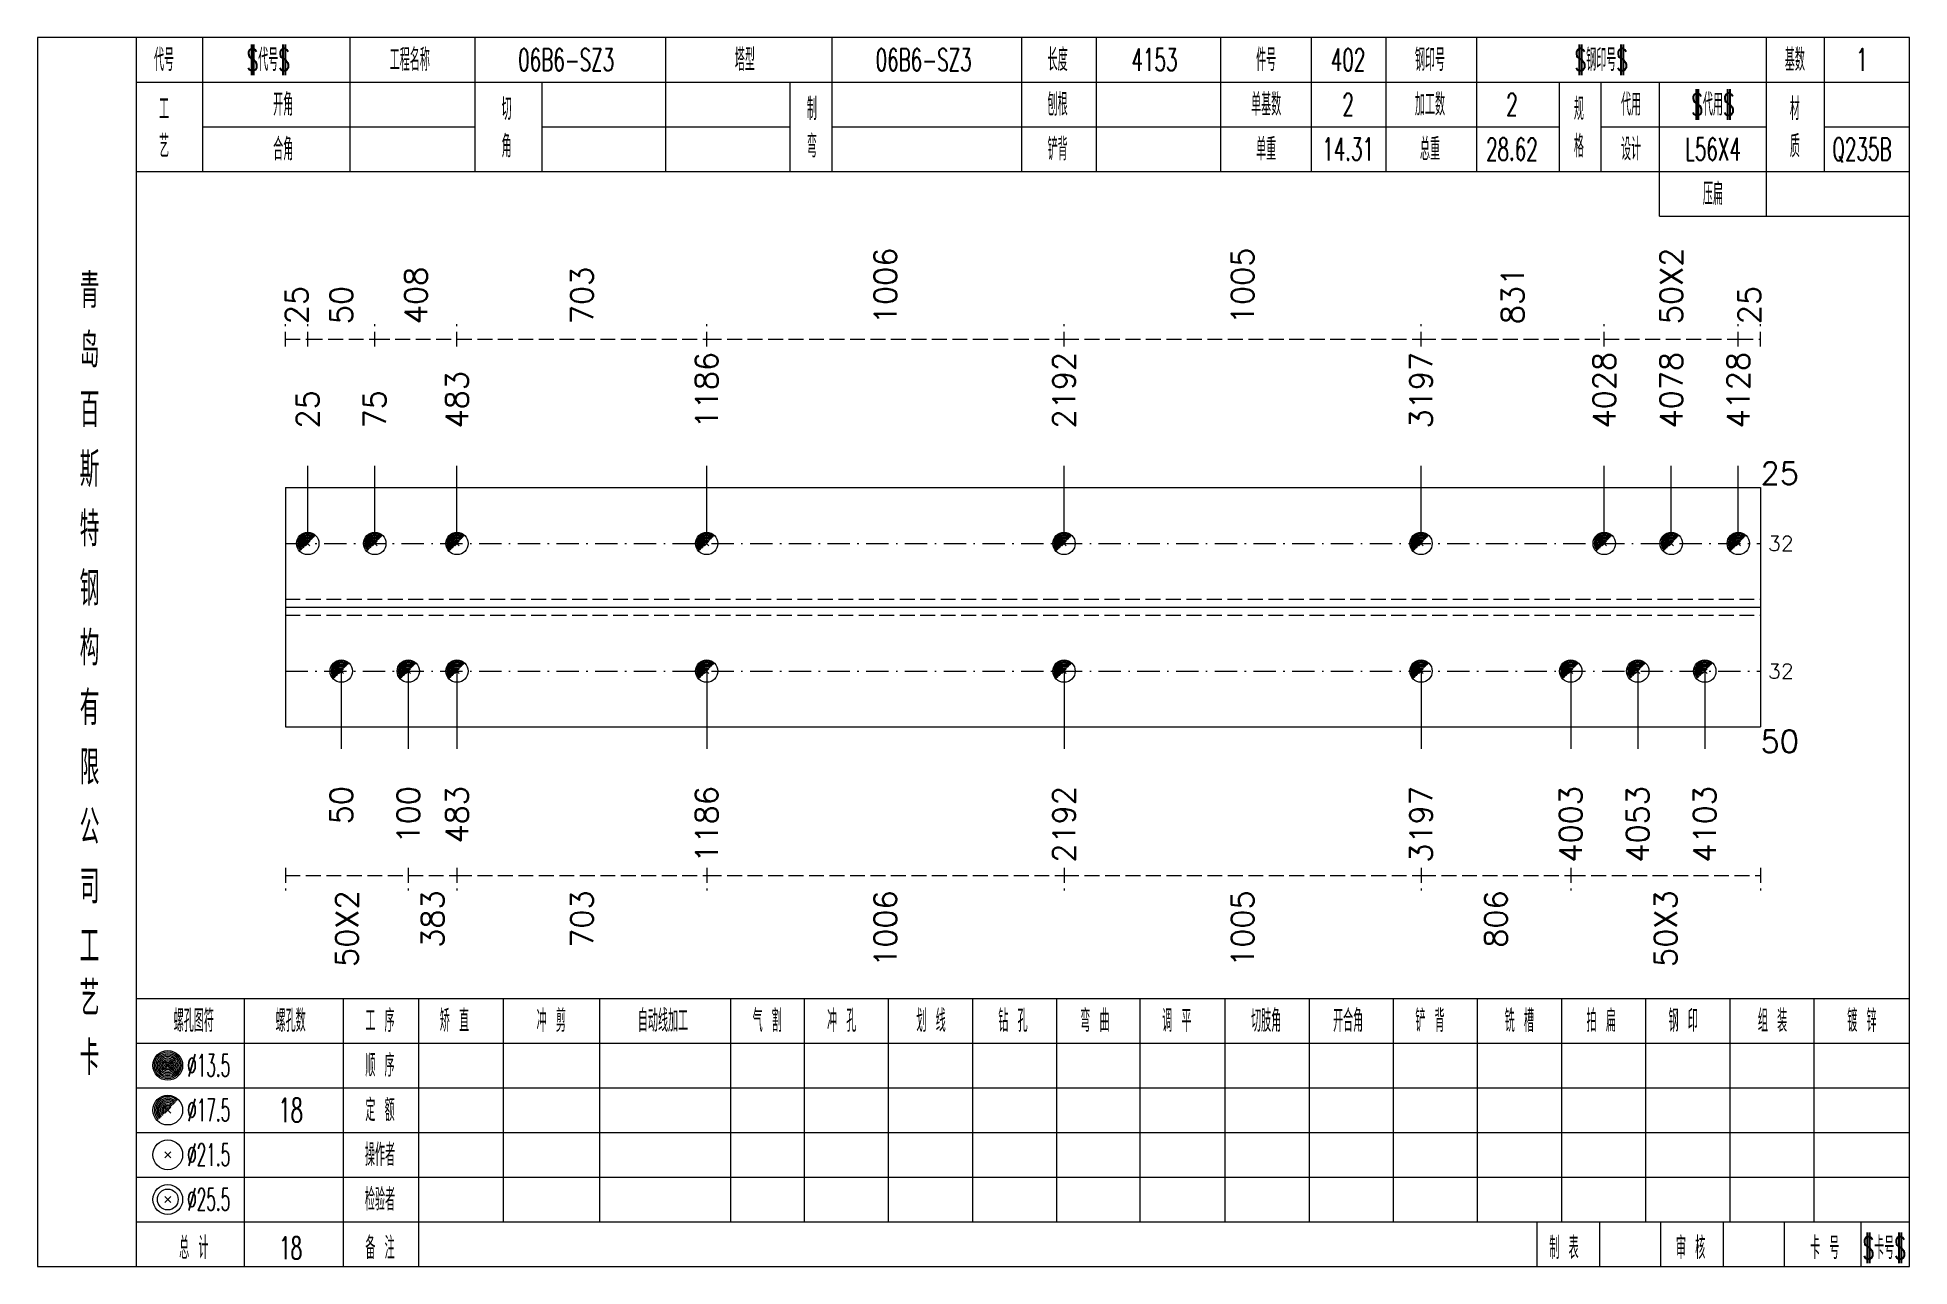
# Model space of a CAD drawing. Extents: x -533 to 8774, y 0 to 7979.
# Drawn here: x 2459.8 to 2711.2, y 5464 to 5629 of the extents above; entities that cross this region are included whole.
import ezdxf
from ezdxf.enums import TextEntityAlignment as Align

# ---------------------------------------------------------------- set-up
doc = ezdxf.new("R2010")
doc.units = 0
doc.header["$MEASUREMENT"] = 0
doc.linetypes.add('一点画线', pattern=[5.2, 3, -1, 0.2, -1])
doc.linetypes.add('虚线', pattern=[2.75, 2, -0.75])
doc.layers.get('0').update_dxf_attribs({"linetype": 'CONTINUOUS', "lineweight": 25})
for name, color, linetype, lineweight in [('1', 7, 'CONTINUOUS', 25), ('4', 7, 'CONTINUOUS', 25), ('5', 7, 'CONTINUOUS', 25)]:
    doc.layers.add(name, color=color, linetype=linetype, lineweight=lineweight)
doc.styles.get("Standard").update_dxf_attribs({"font": 'simplex.shx', "width": 0.7, "height": 3, "bigfont": 'gbhzfs.shx'})

msp = doc.modelspace()

# ---------------------------------------------------------------- texts
at = {"color": 8, "linetype": 'Continuous', "lineweight": 9}
for s, p in [('1006', (2573.67, 5590.51)), ('1005', (2621.63, 5590.51)), ('50X2', (2679.2, 5590.51)), ('408', (2510.62, 5590.51)), ('703', (2532.91, 5590.51)), ('831', (2657.9, 5590.51)), ('25', (2494.6, 5590.51)), ('50', (2500.6, 5590.51)), ('25', (2689.7, 5590.51))]:
    msp.add_text(s, height=3, rotation=90, dxfattribs=at).set_placement(p, align=Align.MIDDLE_LEFT)
at = {"color": 7, "linetype": 'Continuous', "lineweight": 13}
for s, p in [('1186', (2549.67, 5576.51)), ('2192', (2597.66, 5576.51)), ('3197', (2645.6, 5576.51)), ('4028', (2670.2, 5576.51)), ('4078', (2679.2, 5576.51)), ('4128', (2688.2, 5576.51)), ('483', (2516.14, 5576.51)), ('25', (2496.1, 5576.51)), ('75', (2505.1, 5576.51))]:
    msp.add_text(s, height=3, rotation=90, dxfattribs=at).set_placement(p, align=Align.MIDDLE_LEFT)
for s, height, p in [('25', 3, (2691.2, 5570.51)), ('32', 2, (2692.2, 5561.08)), ('32', 2, (2692.2, 5543.94))]:
    msp.add_text(s, height=height, dxfattribs=at).set_placement(p, align=Align.MIDDLE_LEFT)
at = {"color": 8, "linetype": 'Continuous', "lineweight": 9}
for s, p in [('50X2', (2501.35, 5514.51)), ('383', (2512.87, 5514.51)), ('703', (2532.91, 5514.51)), ('1006', (2573.67, 5514.51)), ('1005', (2621.63, 5514.51)), ('806', (2655.65, 5514.51)), ('50X3', (2678.45, 5514.51))]:
    msp.add_text(s, height=3, rotation=90, dxfattribs=at).set_placement(p, align=Align.MIDDLE_RIGHT)
at = {"layer": '1', "color": 7, "linetype": 'Continuous', "lineweight": 13}
msp.add_text('50', height=3, dxfattribs=at).set_placement((2691.2, 5534.51), align=Align.MIDDLE_LEFT)
for s, p in [('50', (2500.6, 5528.51)), ('100', (2509.6, 5528.51)), ('483', (2516.14, 5528.51)), ('1186', (2549.67, 5528.51)), ('2192', (2597.66, 5528.51)), ('3197', (2645.6, 5528.51)), ('4003', (2665.7, 5528.51)), ('4053', (2674.7, 5528.51)), ('4103', (2683.7, 5528.51))]:
    msp.add_text(s, height=3, rotation=90, dxfattribs=at).set_placement(p, align=Align.MIDDLE_RIGHT)
at = {"layer": '4', "color": 1, "linetype": 'Continuous', "lineweight": 13}
for s, height, width, p in [('代号', 3, 0.6, (2476.8, 5626.01)), ('$代号$', 3, 0.6, (2490.8, 5626.01)), ('工程名称', 3, 0.6, (2509.8, 5626.01)), ('06B6-SZ3', 3, 0.6, (2530.8, 5626.01)), ('塔型', 3, 0.6, (2554.8, 5626.01)), ('06B6-SZ3', 3, 0.6, (2578.8, 5626.01)), ('长度', 3, 0.6, (2596.8, 5626.01)), ('4153', 3, 0.6, (2609.8, 5626.01)), ('件号', 3, 0.6, (2624.8, 5626.01)), ('402', 3, 0.6, (2635.8, 5626.01)), ('钢印号', 3, 0.6, (2646.8, 5626.01)), ('$钢印号$', 3, 0.6, (2669.8, 5626.01)), ('基数', 3, 0.6, (2695.8, 5626.01)), ('1', 3, 0.6, (2704.8, 5626.01)), ('开角', 3, 0.6, (2492.8, 5620.01)), ('刨根', 3, 0.6, (2596.8, 5620.01)), ('单基数', 3, 0.6, (2624.8, 5620.01)), ('2', 3, 0.6, (2635.8, 5620.01)), ('加工数', 3, 0.6, (2646.8, 5620.01)), ('2', 3, 0.6, (2657.8, 5620.01)), ('代用', 3, 0.6, (2673.8, 5620.01)), ('$代用$', 3, 0.6, (2684.8, 5620.01)), ('工', 3, 0.6, (2476.8, 5619.41)), ('切', 3, 0.6, (2522.8, 5619.41)), ('制', 3, 0.6, (2563.8, 5619.41)), ('规', 3, 0.6, (2666.8, 5619.41)), ('材', 3, 0.6, (2695.8, 5619.41)), ('艺', 3, 0.6, (2476.8, 5614.41)), ('合角', 3, 0.6, (2492.8, 5614.01)), ('角', 3, 0.6, (2522.8, 5614.41)), ('弯', 3, 0.6, (2563.8, 5614.41)), ('铲背', 3, 0.6, (2596.8, 5614.01)), ('单重', 3, 0.6, (2624.8, 5614.01)), ('14.31', 3, 0.6, (2635.8, 5614.01)), ('总重', 3, 0.6, (2646.8, 5614.01)), ('28.62', 3, 0.6, (2657.8, 5614.01)), ('格', 3, 0.6, (2666.8, 5614.41)), ('设计', 3, 0.6, (2673.8, 5614.01)), ('L56X4', 3, 0.6, (2684.8, 5614.01)), ('质', 3, 0.6, (2695.8, 5614.41)), ('Q235B', 3, 0.6, (2704.8, 5614.01)), ('压扁', 3, 0.6, (2684.8, 5608.01)), ('青', 4.6, 0.8, (2466.8, 5595.01)), ('岛', 4.6, 0.8, (2466.8, 5587.01)), ('百', 4.6, 0.8, (2466.8, 5579.01)), ('斯', 4.6, 0.8, (2466.8, 5571.01)), ('特', 4.6, 0.8, (2466.8, 5563.01)), ('钢', 4.6, 0.8, (2466.8, 5555.01)), ('构', 4.6, 0.8, (2466.8, 5547.01)), ('有', 4.6, 0.8, (2466.8, 5539.01)), ('限', 4.6, 0.8, (2466.8, 5531.01)), ('公', 4.6, 0.8, (2466.8, 5523.01)), ('司', 4.6, 0.8, (2466.8, 5515.01)), ('工', 4.6, 0.8, (2466.8, 5507.01)), ('艺', 4.6, 0.8, (2466.8, 5500.01)), ('螺孔图符', 3, 0.6, (2480.8, 5497.01)), ('螺孔数', 3, 0.6, (2493.8, 5497.01)), ('工 序', 3, 0.6, (2505.8, 5497.01)), ('矫 直', 3, 0.6, (2515.8, 5497.01)), ('冲 剪', 3, 0.6, (2528.8, 5497.01)), ('自动线加工', 3, 0.6, (2543.8, 5497.01)), ('气 割', 3, 0.6, (2557.8, 5497.01)), ('冲 孔', 3, 0.6, (2567.8, 5497.01)), ('划 线', 3, 0.6, (2579.8, 5497.01)), ('钻 孔', 3, 0.6, (2590.8, 5497.01)), ('弯 曲', 3, 0.6, (2601.8, 5497.01)), ('调 平', 3, 0.6, (2612.8, 5497.01)), ('切肢角', 3, 0.6, (2624.8, 5497.01)), ('开合角', 3, 0.6, (2635.8, 5497.01)), ('铲 背', 3, 0.6, (2646.8, 5497.01)), ('铣 槽', 3, 0.6, (2658.8, 5497.01)), ('拍 扁', 3, 0.6, (2669.8, 5497.01)), ('钢 印', 3, 0.6, (2680.8, 5497.01)), ('组 装', 3, 0.6, (2692.8, 5497.01)), ('镀 锌', 3, 0.6, (2704.8, 5497.01)), ('卡', 4.6, 0.8, (2466.8, 5492.01)), ('%%C13.5', 3, 0.5, (2482.8, 5491.01)), ('顺 序', 3, 0.6, (2505.8, 5491.01)), ('%%C17.5', 3, 0.5, (2482.8, 5485.01)), ('18', 3.2, 0.6, (2493.8, 5485.01)), ('定 额', 3, 0.6, (2505.8, 5485.01)), ('操作者', 3, 0.6, (2505.8, 5479.01)), ('%%C21.5', 3, 0.5, (2482.8, 5479.01)), ('%%C25.5', 3, 0.5, (2482.8, 5473.01)), ('检验者', 3, 0.6, (2505.8, 5473.01)), ('总 计', 3, 0.6, (2480.8, 5466.51)), ('18', 3, 0.6, (2493.8, 5466.51)), ('备 注', 3, 0.6, (2505.8, 5466.51)), ('制 表', 3, 0.6, (2664.8, 5466.51)), ('审 核', 3, 0.6, (2681.8, 5466.51)), ('卡 号', 3, 0.6, (2699.8, 5466.51)), ('$卡号$', 3, 0.6, (2707.8, 5466.51))]:
    msp.add_text(s, height=height, dxfattribs=dict(at, width=width)).set_placement(p, align=Align.MIDDLE_CENTER)

# ---------------------------------------------------------------- blocks, each defined once
blk = doc.blocks.new('孔17.5')
at = {"layer": '5', "color": 7, "linetype": 'Continuous', "lineweight": 0}
for p, q in [((-0.2, -0.2), (0.2, 0.2)), ((-0.2, 0.2), (0.2, -0.2))]:
    blk.add_line(p, q, dxfattribs=at)
at = {"layer": '5', "color": 7, "linetype": 'Continuous', "lineweight": 13}
blk.add_circle((0, 0), 1, dxfattribs=at)
for radius in [0.9, 0.8, 0.7, 0.6, 0.5, 0.4, 0.3, 0.2, 0.1]:
    blk.add_arc((0, 0), radius, 45, 225, dxfattribs=at)

# ---------------------------------------------------------------- linework, layer by layer
at = {"color": 8, "linetype": '虚线', "lineweight": 9}
for p, q in [((2493.1, 5587.51), (2493.1, 5590.51)), ((2496.1, 5587.51), (2496.1, 5590.51)), ((2496.1, 5587.51), (2496.1, 5590.51)), ((2505.1, 5587.51), (2505.1, 5590.51)), ((2505.1, 5587.51), (2505.1, 5590.51)), ((2516.14, 5587.51), (2516.14, 5590.51)), ((2516.14, 5587.51), (2516.14, 5590.51)), ((2549.67, 5587.51), (2549.67, 5590.51)), ((2549.67, 5587.51), (2549.67, 5590.51)), ((2597.66, 5587.51), (2597.66, 5590.51)), ((2597.66, 5587.51), (2597.66, 5590.51)), ((2645.6, 5587.51), (2645.6, 5590.51)), ((2645.6, 5587.51), (2645.6, 5590.51)), ((2670.2, 5587.51), (2670.2, 5590.51)), ((2670.2, 5587.51), (2670.2, 5590.51)), ((2688.2, 5587.51), (2688.2, 5590.51)), ((2688.2, 5587.51), (2688.2, 5590.51)), ((2691.2, 5587.51), (2691.2, 5590.51)), ((2493.1, 5588.51), (2496.1, 5588.51)), ((2496.1, 5588.51), (2505.1, 5588.51)), ((2505.1, 5588.51), (2516.14, 5588.51)), ((2516.14, 5588.51), (2549.67, 5588.51)), ((2549.67, 5588.51), (2597.66, 5588.51)), ((2597.66, 5588.51), (2645.6, 5588.51)), ((2645.6, 5588.51), (2670.2, 5588.51)), ((2670.2, 5588.51), (2688.2, 5588.51)), ((2688.2, 5588.51), (2691.2, 5588.51)), ((2493.1, 5517.51), (2493.1, 5514.51)), ((2493.1, 5516.51), (2509.6, 5516.51)), ((2509.6, 5517.51), (2509.6, 5514.51)), ((2509.6, 5517.51), (2509.6, 5514.51)), ((2509.6, 5516.51), (2516.14, 5516.51)), ((2516.14, 5517.51), (2516.14, 5514.51)), ((2516.14, 5517.51), (2516.14, 5514.51)), ((2516.14, 5516.51), (2549.67, 5516.51)), ((2549.67, 5517.51), (2549.67, 5514.51)), ((2549.67, 5517.51), (2549.67, 5514.51)), ((2549.67, 5516.51), (2597.66, 5516.51)), ((2597.66, 5517.51), (2597.66, 5514.51)), ((2597.66, 5517.51), (2597.66, 5514.51)), ((2597.66, 5516.51), (2645.6, 5516.51)), ((2645.6, 5517.51), (2645.6, 5514.51)), ((2645.6, 5517.51), (2645.6, 5514.51)), ((2645.6, 5516.51), (2665.7, 5516.51)), ((2665.7, 5517.51), (2665.7, 5514.51)), ((2665.7, 5517.51), (2665.7, 5514.51)), ((2665.7, 5516.51), (2691.2, 5516.51)), ((2691.2, 5517.51), (2691.2, 5514.51))]:
    msp.add_line(p, q, dxfattribs=at)
at = {"color": 7, "linetype": 'Continuous', "lineweight": 13}
for p, q in [((2496.1, 5561.08), (2496.1, 5571.51)), ((2505.1, 5561.08), (2505.1, 5571.51)), ((2516.14, 5561.08), (2516.14, 5571.51)), ((2549.67, 5561.08), (2549.67, 5571.51)), ((2597.66, 5561.08), (2597.66, 5571.51)), ((2645.6, 5561.08), (2645.6, 5571.51)), ((2670.2, 5561.08), (2670.2, 5571.51)), ((2679.2, 5561.08), (2679.2, 5571.51)), ((2688.2, 5561.08), (2688.2, 5571.51)), ((2500.6, 5543.94), (2500.6, 5533.51)), ((2509.6, 5543.94), (2509.6, 5533.51)), ((2516.14, 5543.94), (2516.14, 5533.51)), ((2549.67, 5543.94), (2549.67, 5533.51)), ((2597.66, 5543.94), (2597.66, 5533.51)), ((2645.6, 5543.94), (2645.6, 5533.51)), ((2665.7, 5543.94), (2665.7, 5533.51)), ((2674.7, 5543.94), (2674.7, 5533.51)), ((2683.7, 5543.94), (2683.7, 5533.51))]:
    msp.add_line(p, q, dxfattribs=at)
at = {"color": 7, "linetype": 'Continuous', "lineweight": 18}
for p, q in [((2493.1, 5568.58), (2493.1, 5536.44)), ((2493.1, 5568.58), (2691.2, 5568.58)), ((2691.2, 5568.58), (2691.2, 5536.44)), ((2493.1, 5552.51), (2691.2, 5552.51))]:
    msp.add_line(p, q, dxfattribs=at)
at = {"color": 3, "linetype": '一点画线', "lineweight": 13}
for p, q in [((2493.1, 5561.08), (2691.2, 5561.08)), ((2493.1, 5543.94), (2691.2, 5543.94))]:
    msp.add_line(p, q, dxfattribs=at)
at = {"color": 1, "linetype": '虚线', "lineweight": 18}
for p, q in [((2493.1, 5553.58), (2691.2, 5553.58)), ((2493.1, 5551.44), (2691.2, 5551.44))]:
    msp.add_line(p, q, dxfattribs=at)
at = {"layer": '1', "color": 7, "linetype": 'Continuous', "lineweight": 18}
msp.add_line((2493.1, 5536.44), (2691.2, 5536.44), dxfattribs=at)
at = {"layer": '4', "color": 1, "linetype": 'Continuous', "lineweight": 18}
for p, q in [((2473.1, 5464.01), (2473.1, 5629.01)), ((2482, 5611.01), (2482, 5629.01)), ((2501.8, 5611.01), (2501.8, 5629.01)), ((2518.6, 5611.01), (2518.6, 5629.01)), ((2544.2, 5611.01), (2544.2, 5629.01)), ((2566.5, 5611.01), (2566.5, 5629.01)), ((2592, 5611.01), (2592, 5629.01)), ((2602, 5611.01), (2602, 5629.01)), ((2618.7, 5611.01), (2618.7, 5629.01)), ((2630.9, 5611.01), (2630.9, 5629.01)), ((2640.9, 5611.01), (2640.9, 5629.01)), ((2653.1, 5611.01), (2653.1, 5629.01)), ((2692, 5605.01), (2692, 5629.01)), ((2699.8, 5611.01), (2699.8, 5629.01)), ((2473.1, 5623.01), (2711.2, 5623.01)), ((2527.6, 5611.01), (2527.6, 5623.01)), ((2560.9, 5611.01), (2560.9, 5623.01)), ((2664.2, 5611.01), (2664.2, 5623.01)), ((2669.8, 5611.01), (2669.8, 5623.01)), ((2677.6, 5605.01), (2677.6, 5623.01)), ((2482, 5617.01), (2518.6, 5617.01)), ((2527.6, 5617.01), (2560.9, 5617.01)), ((2566.5, 5617.01), (2664.2, 5617.01)), ((2669.8, 5617.01), (2692, 5617.01)), ((2699.8, 5617.01), (2711.2, 5617.01)), ((2473.1, 5611.01), (2711.2, 5611.01)), ((2677.6, 5605.01), (2711.2, 5605.01)), ((2473.1, 5500.01), (2711.2, 5500.01)), ((2487.6, 5464.01), (2487.6, 5500.01)), ((2500.9, 5464.01), (2500.9, 5500.01)), ((2511, 5464.01), (2511, 5500.01)), ((2522.4, 5470.01), (2522.4, 5500.01)), ((2535.3, 5470.01), (2535.3, 5500.01)), ((2552.9, 5470.01), (2552.9, 5500.01)), ((2562.8, 5470.01), (2562.8, 5500.01)), ((2574.1, 5470.01), (2574.1, 5500.01)), ((2585.4, 5470.01), (2585.4, 5500.01)), ((2596.7, 5470.01), (2596.7, 5500.01)), ((2607.9, 5470.01), (2607.9, 5500.01)), ((2619.3, 5470.01), (2619.3, 5500.01)), ((2630.6, 5470.01), (2630.6, 5500.01)), ((2641.9, 5470.01), (2641.9, 5500.01)), ((2653.2, 5470.01), (2653.2, 5500.01)), ((2664.5, 5470.01), (2664.5, 5500.01)), ((2675.8, 5470.01), (2675.8, 5500.01)), ((2687.1, 5470.01), (2687.1, 5500.01)), ((2698.4, 5470.01), (2698.4, 5500.01)), ((2473.1, 5494.01), (2711.2, 5494.01)), ((2473.1, 5488.01), (2711.2, 5488.01)), ((2473.1, 5482.01), (2711.2, 5482.01)), ((2473.1, 5476.01), (2711.2, 5476.01)), ((2473.1, 5470.01), (2711.2, 5470.01)), ((2661.2, 5464.01), (2661.2, 5470.01)), ((2669.6, 5464.01), (2669.6, 5470.01)), ((2677.8, 5464.01), (2677.8, 5470.01)), ((2686.2, 5464.01), (2686.2, 5470.01)), ((2694.4, 5464.01), (2694.4, 5470.01)), ((2704.7, 5464.01), (2704.7, 5470.01))]:
    msp.add_line(p, q, dxfattribs=at)
at = {"layer": '4', "color": 7, "linetype": 'Continuous', "lineweight": 13}
for p, q in [((2477.1, 5490.81), (2477.5, 5491.21)), ((2477.5, 5490.81), (2477.1, 5491.21)), ((2476.9, 5478.61), (2477.7, 5479.41)), ((2477.7, 5478.61), (2476.9, 5479.41)), ((2476.9, 5472.61), (2477.7, 5473.41)), ((2477.7, 5472.61), (2476.9, 5473.41))]:
    msp.add_line(p, q, dxfattribs=at)
at = {"layer": '4', "color": 7, "linetype": 'Continuous', "lineweight": 0}
for p, q in [((2476.9, 5484.61), (2477.7, 5485.41)), ((2476.9, 5485.41), (2477.7, 5484.61))]:
    msp.add_line(p, q, dxfattribs=at)
at = {"layer": '4', "color": 1, "linetype": 'Continuous', "lineweight": 18}
msp.add_lwpolyline([(2459.8, 5629.01), (2459.8, 5464.01), (2711.2, 5464.01), (2711.2, 5629.01)], close=True, dxfattribs=at)
at = {"layer": '4', "color": 7, "linetype": 'Continuous', "lineweight": 13}
for centre, radius in [((2477.3, 5491.01), 2), ((2477.3, 5491.01), 1.8), ((2477.3, 5491.01), 1.6), ((2477.3, 5491.01), 1.4), ((2477.3, 5491.01), 1.2), ((2477.3, 5491.01), 1), ((2477.3, 5491.01), 0.8), ((2477.3, 5491.01), 0.6), ((2477.3, 5491.01), 0.4), ((2477.3, 5491.01), 0.2), ((2477.3, 5485.01), 2), ((2477.3, 5479.01), 2), ((2477.3, 5473.01), 2), ((2477.3, 5473.01), 1.4)]:
    msp.add_circle(centre, radius, dxfattribs=at)
for radius in [1.8, 1.6, 1.4, 1.2, 1, 0.8, 0.6, 0.4, 0.2]:
    msp.add_arc((2477.3, 5485.01), radius, 45, 225, dxfattribs=at)

# ---------------------------------------------------------------- block references
at = {"color": 7, "linetype": 'Continuous', "lineweight": 13, "xscale": 1.5, "yscale": 1.5, "zscale": 1.5}
for p in [(2496.1, 5561.08), (2505.1, 5561.08), (2516.14, 5561.08), (2549.67, 5561.08), (2597.66, 5561.08), (2645.6, 5561.08), (2670.2, 5561.08), (2679.2, 5561.08), (2688.2, 5561.08)]:
    msp.add_blockref('孔17.5', p, dxfattribs=at)
at = {"layer": '1', "color": 7, "linetype": 'Continuous', "lineweight": 13, "xscale": 1.5, "yscale": 1.5, "zscale": 1.5}
for p in [(2500.6, 5543.94), (2509.6, 5543.94), (2516.14, 5543.94), (2549.67, 5543.94), (2597.66, 5543.94), (2645.6, 5543.94), (2665.7, 5543.94), (2674.7, 5543.94), (2683.7, 5543.94)]:
    msp.add_blockref('孔17.5', p, dxfattribs=at)

msp.set_redraw_order([(e.dxf.handle, doc.entitydb.next_handle()) for e in msp.query("TEXT MTEXT ATTDEF DIMENSION ARC_DIMENSION")])  # texts and dimensions are drawn at this point

doc.saveas('drawing.dxf')
